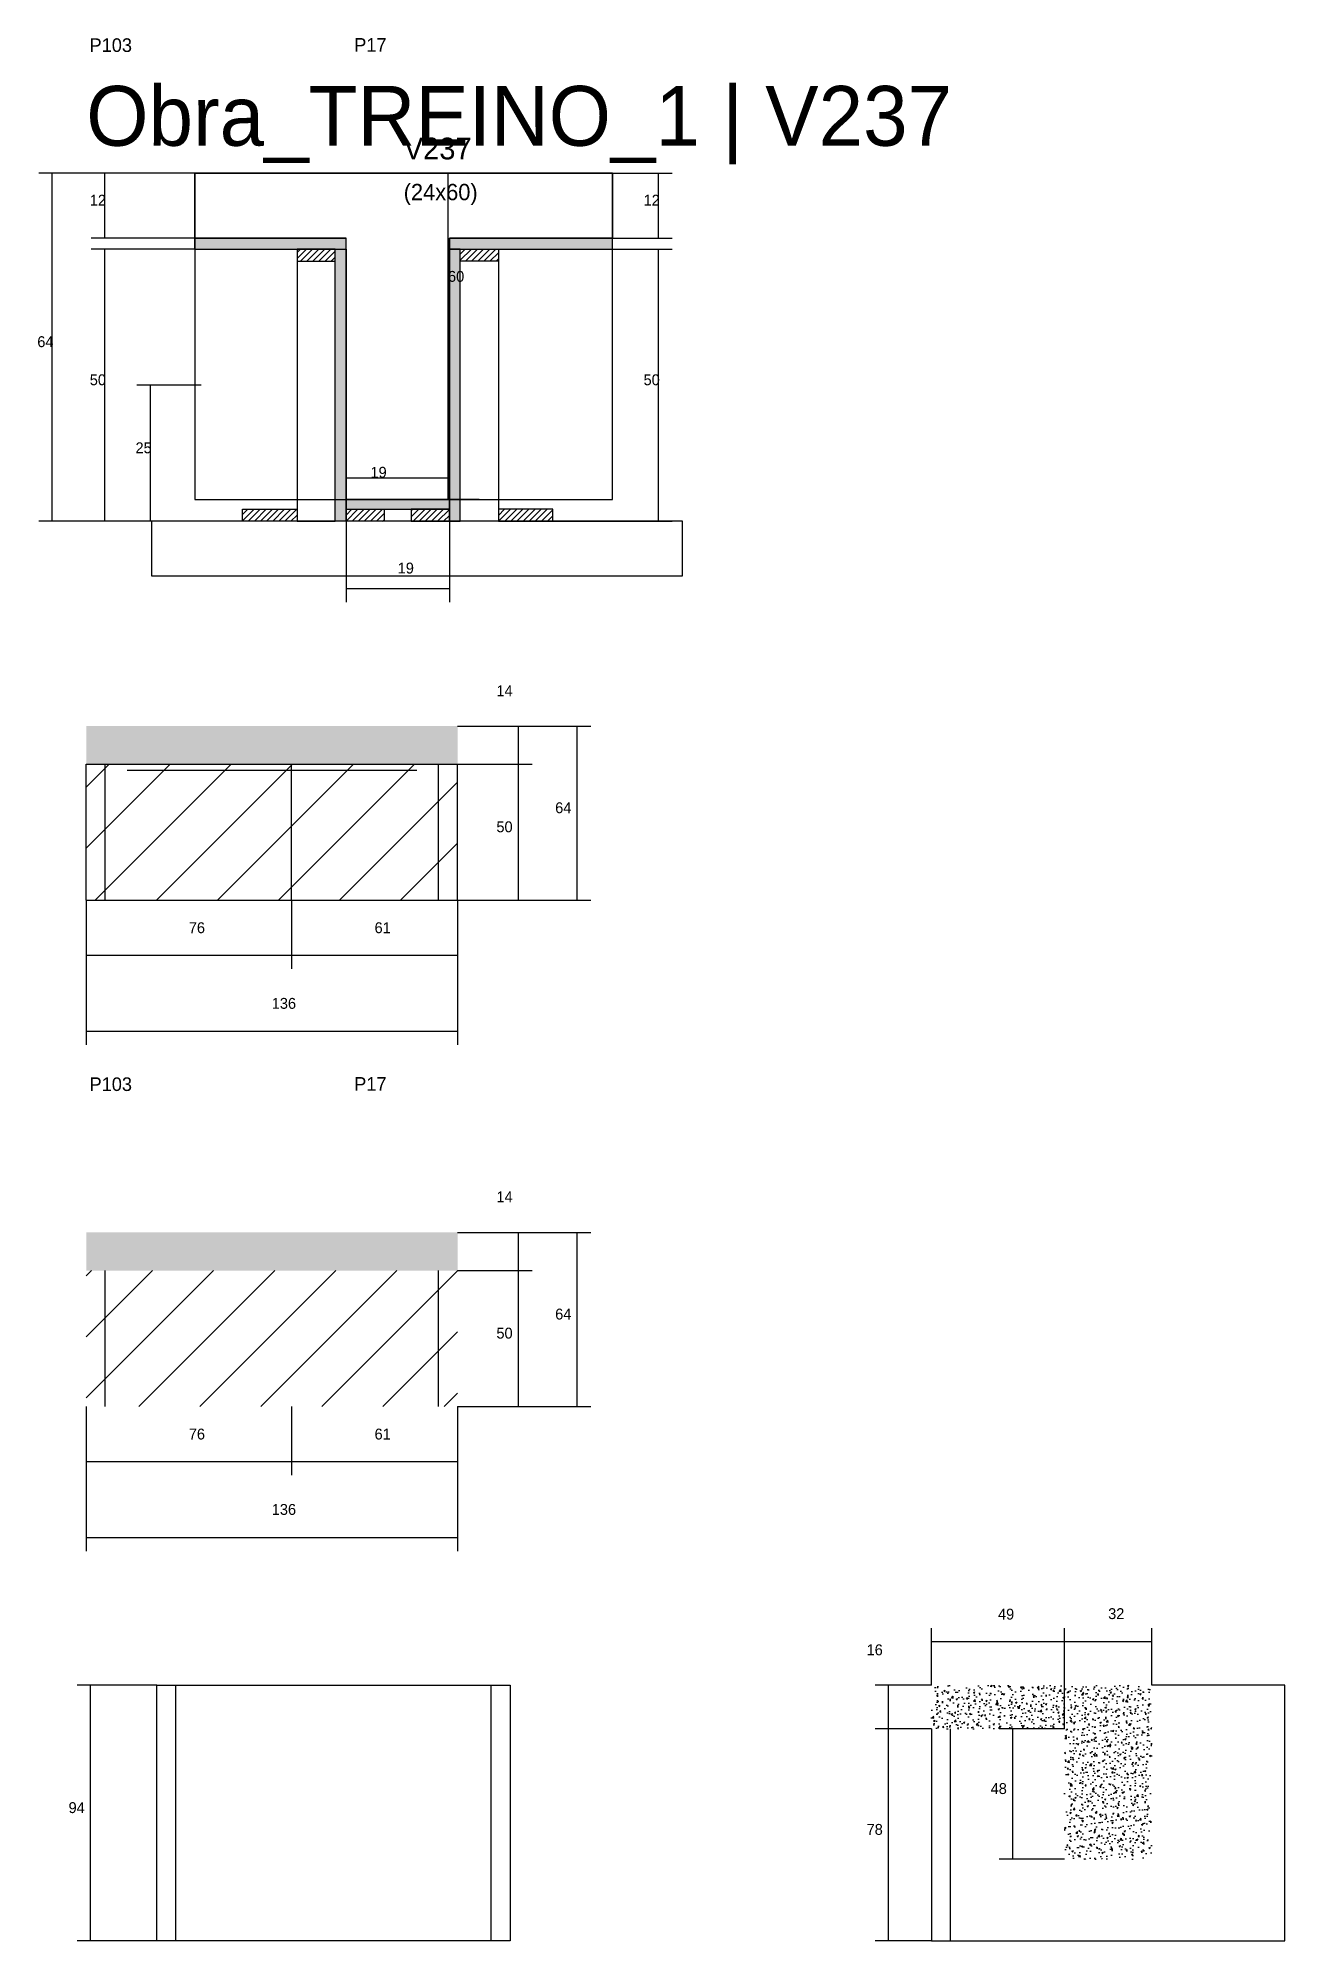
# Model space of a CAD drawing. Header units: metres. Extents: x -132 to 34800, y -36000 to 1848.
# Drawn here: x 17462 to 17921, y -13320 to -12620 of the extents above; entities that cross this region are included whole.
import ezdxf

# ---------------------------------------------------------------- set-up
doc = ezdxf.new("R2010")
doc.units = ezdxf.units.M
for name, color, linetype in [('CONCRETO', 251, 'Continuous'), ('COTA', 4, 'Continuous'), ('Cota Seção (2x)', 4, 'Continuous'), ('Hachura', 253, 'Continuous'), ('LABEL_ID', 3, 'Continuous'), ('Madeira', 126, 'Continuous'), ('NOMENCLATURA', 7, 'Continuous'), ('Painéis', 200, 'Continuous'), ('REAPROVEITAMENTO', 251, 'Continuous'), ('SARR_2.2x7', 40, 'Continuous'), ('Texto Seção', 7, 'Continuous')]:
    doc.layers.add(name, color=color, linetype=linetype)

msp = doc.modelspace()

# ---------------------------------------------------------------- texts
at = {"layer": 'COTA'}
for s, p in [('12', (17481.3, -12682)), ('12', (17684.9, -12682)), ('64', (17462, -12734)), ('50', (17481.3, -12748)), ('50', (17684.9, -12748)), ('25', (17498.1, -12773)), ('19', (17594.5, -12817.2)), ('14', (17630.8, -12862.3)), ('64', (17652.4, -12905.3)), ('50', (17630.8, -12912.3)), ('76', (17517.7, -12949.4)), ('61', (17586, -12949.4)), ('136', (17548.2, -12977.2)), ('14', (17630.8, -13048.3)), ('64', (17652.4, -13091.4)), ('50', (17630.8, -13098.4)), ('76', (17517.7, -13135.5)), ('61', (17586, -13135.5)), ('136', (17548.2, -13163.2)), ('49', (17815.2, -13201.7)), ('32', (17855.7, -13201.5)), ('16', (17766.9, -13214.8)), ('48', (17812.5, -13265.8)), ('94', (17473.5, -13272.8)), ('78', (17766.9, -13280.8))]:
    msp.add_text(s, height=4, dxfattribs=at).set_placement(p)
at = {"layer": 'Cota Seção (2x)'}
for s, p in [('60', (17613, -12710)), ('19', (17584.5, -12782))]:
    msp.add_text(s, height=4, dxfattribs=at).set_placement(p)
at = {"layer": 'LABEL_ID'}
msp.add_text('Obra_TREINO_1 | V237', height=22, dxfattribs=at).set_placement((17480, -12660))
at = {"layer": 'NOMENCLATURA'}
for s, p in [('P103', (17481.2, -12625.5)), ('P17', (17578.5, -12625.4)), ('P103', (17481.2, -13007.4)), ('P17', (17578.5, -13007.3))]:
    msp.add_text(s, height=5, dxfattribs=at).set_placement(p)
at = {"layer": 'Texto Seção'}
for s, height, p in [('V237', 8, (17596.7, -12665)), ('(24x60)', 6, (17596.7, -12680))]:
    msp.add_text(s, height=height, dxfattribs=at).set_placement(p)

# ---------------------------------------------------------------- hatches: boundary and pattern name
at = {"layer": 'COTA'}
h = msp.add_hatch(dxfattribs=at)
h.set_pattern_fill('AR-CONC', scale=0.03)
h.paths.add_polyline_path([(17616.5, -12873.3), (17480, -12873.3), (17480, -12873.3), (17480, -12887.3), (17480, -12887.3), (17616.5, -12887.3), (17616.5, -12887.3), (17616.5, -12873.3)])
h = msp.add_hatch(dxfattribs=at)
h.set_pattern_fill('AR-CONC', scale=0.03)
h.paths.add_polyline_path([(17616.5, -13059.4), (17480, -13059.4), (17480, -13059.4), (17480, -13073.4), (17480, -13073.4), (17616.5, -13073.4), (17616.5, -13073.4), (17616.5, -13059.4)])
h = msp.add_hatch(dxfattribs=at)
h.set_pattern_fill('AR-CONC', scale=0.03)
h.paths.add_polyline_path([(17839.7, -13241.8), (17790.7, -13241.8), (17790.7, -13225.8), (17871.7, -13225.8), (17871.7, -13289.8), (17839.7, -13289.8)])
at = {"layer": 'Hachura'}
h = msp.add_hatch(color=8, dxfattribs=at)
h.dxf.hatch_style = 1
h.paths.add_polyline_path([(17575.5, -12698), (17575.5, -12694), (17575.5, -12694), (17519.9, -12694), (17519.9, -12694), (17519.9, -12698), (17519.9, -12698), (17575.5, -12698)])
h = msp.add_hatch(color=8, dxfattribs=at)
h.dxf.hatch_style = 1
h.paths.add_polyline_path([(17673.5, -12698), (17673.5, -12694), (17673.5, -12694), (17613.5, -12694), (17613.5, -12694), (17613.5, -12698), (17613.5, -12698), (17673.5, -12698)])
h = msp.add_hatch(dxfattribs=at)
h.set_pattern_fill('ANSI31', scale=0.5)
h.paths.add_polyline_path([(17571.5, -12702.4), (17571.5, -12698), (17571.5, -12698), (17557.5, -12698), (17557.5, -12698), (17557.5, -12702.4), (17557.5, -12702.4), (17571.5, -12702.4)])
h = msp.add_hatch(color=8, dxfattribs=at)
h.dxf.hatch_style = 1
h.paths.add_polyline_path([(17571.5, -12698), (17575.5, -12698), (17575.5, -12698), (17575.5, -12798), (17575.5, -12798), (17571.5, -12798), (17571.5, -12798), (17571.5, -12698)])
h = msp.add_hatch(color=8, dxfattribs=at)
h.dxf.hatch_style = 1
h.paths.add_polyline_path([(17617.5, -12698), (17613.5, -12698), (17613.5, -12698), (17613.5, -12798), (17613.5, -12798), (17617.5, -12798), (17617.5, -12798), (17617.5, -12698)])
h = msp.add_hatch(dxfattribs=at)
h.set_pattern_fill('ANSI31', scale=0.5)
h.paths.add_polyline_path([(17617.5, -12702.4), (17617.5, -12698), (17617.5, -12698), (17631.5, -12698), (17631.5, -12698), (17631.5, -12702.4), (17631.5, -12702.4), (17617.5, -12702.4)])
h = msp.add_hatch(color=8, dxfattribs=at)
h.dxf.hatch_style = 1
h.paths.add_polyline_path([(17613.5, -12793.6), (17613.5, -12790), (17613.5, -12790), (17575.5, -12790), (17575.5, -12790), (17575.5, -12793.6), (17575.5, -12793.6), (17613.5, -12793.6)])
h = msp.add_hatch(dxfattribs=at)
h.set_pattern_fill('ANSI31', scale=0.5)
h.paths.add_polyline_path([(17537.5, -12798), (17537.5, -12793.6), (17537.5, -12793.6), (17557.5, -12793.6), (17557.5, -12793.6), (17557.5, -12798), (17557.5, -12798), (17537.5, -12798)])
h = msp.add_hatch(dxfattribs=at)
h.set_pattern_fill('ANSI31', scale=0.5)
h.paths.add_polyline_path([(17575.5, -12798), (17575.5, -12793.6), (17575.5, -12793.6), (17589.5, -12793.6), (17589.5, -12793.6), (17589.5, -12798), (17589.5, -12798), (17575.5, -12798)])
h = msp.add_hatch(dxfattribs=at)
h.set_pattern_fill('ANSI31', scale=0.5)
h.paths.add_polyline_path([(17613.5, -12798), (17613.5, -12793.6), (17613.5, -12793.6), (17599.5, -12793.6), (17599.5, -12793.6), (17599.5, -12798), (17599.5, -12798), (17613.5, -12798)])
h = msp.add_hatch(dxfattribs=at)
h.set_pattern_fill('ANSI31', scale=0.5)
h.paths.add_polyline_path([(17651.5, -12798), (17651.5, -12793.6), (17651.5, -12793.6), (17631.5, -12793.6), (17631.5, -12793.6), (17631.5, -12798), (17631.5, -12798), (17651.5, -12798)])
at = {"layer": 'REAPROVEITAMENTO'}
h = msp.add_hatch(dxfattribs=at)
h.set_pattern_fill('ANSI31', scale=5)
h.paths.add_polyline_path([(17480, -12937.3), (17616.5, -12937.3), (17616.5, -12937.3), (17616.5, -12887.3), (17616.5, -12887.3), (17480, -12887.3), (17480, -12887.3), (17480, -12937.3)])
h = msp.add_hatch(dxfattribs=at)
h.set_pattern_fill('ANSI31', scale=5)
h.paths.add_polyline_path([(17480, -13123.4), (17616.5, -13123.4), (17616.5, -13123.4), (17616.5, -13073.4), (17616.5, -13073.4), (17480, -13073.4), (17480, -13073.4), (17480, -13123.4)])

# ---------------------------------------------------------------- linework, layer by layer
at = {"layer": 'CONCRETO'}
for points in [[(17519.9, -12694), (17519.9, -12670), (17673.5, -12670), (17673.5, -12694), (17613.5, -12694), (17613.5, -12790), (17575.5, -12790), (17575.5, -12694)], [(17519.9, -12790), (17673.5, -12790), (17673.5, -12670), (17519.9, -12670)]]:
    msp.add_lwpolyline(points, close=True, dxfattribs=at)
at = {"layer": 'COTA'}
for p, q in [((17519.9, -12670), (17462.5, -12670)), ((17467.5, -12798), (17467.5, -12670)), ((17519.9, -12670), (17481.8, -12670)), ((17486.8, -12694), (17486.8, -12670)), ((17673.5, -12670), (17695.4, -12670)), ((17690.4, -12694), (17690.4, -12670)), ((17519.9, -12694), (17481.8, -12694)), ((17673.5, -12694), (17695.4, -12694)), ((17519.9, -12698), (17481.8, -12698)), ((17486.8, -12798), (17486.8, -12698)), ((17673.5, -12698), (17695.4, -12698)), ((17690.4, -12798), (17690.4, -12698)), ((17522.2, -12748), (17498.6, -12748)), ((17503.6, -12798), (17503.6, -12748)), ((17541.9, -12798), (17462.5, -12798)), ((17541.9, -12798), (17481.8, -12798)), ((17522.2, -12798), (17498.6, -12798)), ((17575.5, -12798), (17575.5, -12827.7)), ((17613.5, -12798), (17613.5, -12827.7)), ((17647.1, -12798), (17695.4, -12798)), ((17575.5, -12822.7), (17613.5, -12822.7)), ((17616.5, -12873.3), (17665.5, -12873.3)), ((17616.5, -12873.3), (17643.9, -12873.3)), ((17638.9, -12887.3), (17638.9, -12873.3)), ((17660.5, -12937.3), (17660.5, -12873.3)), ((17616.5, -12887.3), (17643.9, -12887.3)), ((17616.5, -12887.3), (17643.9, -12887.3)), ((17638.9, -12937.3), (17638.9, -12887.3)), ((17480, -12937.3), (17480, -12962.5)), ((17480, -12937.3), (17480, -12990.4)), ((17555.5, -12937.3), (17555.5, -12962.5)), ((17555.5, -12937.3), (17555.5, -12962.5)), ((17616.5, -12937.3), (17616.5, -12962.5)), ((17616.5, -12937.3), (17616.5, -12990.4)), ((17616.5, -12937.3), (17665.5, -12937.3)), ((17616.5, -12937.3), (17643.9, -12937.3)), ((17480, -12957.5), (17555.5, -12957.5)), ((17555.5, -12957.5), (17616.5, -12957.5)), ((17480, -12985.4), (17616.5, -12985.4)), ((17616.5, -13059.4), (17665.5, -13059.4)), ((17616.5, -13059.4), (17643.9, -13059.4)), ((17638.9, -13073.4), (17638.9, -13059.4)), ((17660.5, -13123.4), (17660.5, -13059.4)), ((17616.5, -13073.4), (17643.9, -13073.4)), ((17616.5, -13073.4), (17643.9, -13073.4)), ((17638.9, -13123.4), (17638.9, -13073.4)), ((17480, -13123.4), (17480, -13148.6)), ((17480, -13123.4), (17480, -13176.5)), ((17555.5, -13123.4), (17555.5, -13148.6)), ((17555.5, -13123.4), (17555.5, -13148.6)), ((17616.5, -13123.4), (17616.5, -13148.6)), ((17616.5, -13123.4), (17616.5, -13176.5)), ((17616.5, -13123.4), (17665.5, -13123.4)), ((17616.5, -13123.4), (17643.9, -13123.4)), ((17480, -13143.6), (17555.5, -13143.6)), ((17555.5, -13143.6), (17616.5, -13143.6)), ((17480, -13171.5), (17616.5, -13171.5)), ((17790.7, -13225.8), (17790.7, -13204.8)), ((17790.7, -13209.8), (17839.7, -13209.8)), ((17839.7, -13241.8), (17839.7, -13204.8)), ((17839.7, -13241.8), (17839.7, -13204.8)), ((17839.7, -13209.8), (17871.7, -13209.8)), ((17871.7, -13225.8), (17871.7, -13204.8)), ((17505.9, -13225.8), (17476.6, -13225.8)), ((17481.6, -13319.8), (17481.6, -13225.8)), ((17790.7, -13225.8), (17770, -13225.8)), ((17775, -13241.8), (17775, -13225.8)), ((17790.7, -13241.8), (17770, -13241.8)), ((17790.7, -13241.8), (17770, -13241.8)), ((17775, -13319.8), (17775, -13241.8)), ((17839.7, -13241.8), (17815.6, -13241.8)), ((17820.6, -13289.8), (17820.6, -13241.8)), ((17839.7, -13289.8), (17815.6, -13289.8)), ((17505.9, -13319.8), (17476.6, -13319.8)), ((17790.7, -13319.8), (17770, -13319.8))]:
    msp.add_line(p, q, dxfattribs=at)
at = {"layer": 'Cota Seção (2x)'}
for p, q in [((17624.5, -12670), (17608, -12670)), ((17613, -12790), (17613, -12670)), ((17575.5, -12798), (17575.5, -12777)), ((17613.5, -12798), (17613.5, -12777)), ((17575.5, -12782), (17613.5, -12782)), ((17624.5, -12790), (17608, -12790))]:
    msp.add_line(p, q, dxfattribs=at)
at = {"layer": 'Madeira'}
for points in [[(17571.5, -12702.4), (17571.5, -12698), (17557.5, -12698), (17557.5, -12702.4)], [(17571.5, -12698), (17557.5, -12698), (17557.5, -12798), (17571.5, -12798)], [(17617.5, -12702.4), (17617.5, -12698), (17631.5, -12698), (17631.5, -12702.4)], [(17617.5, -12698), (17631.5, -12698), (17631.5, -12798), (17617.5, -12798)], [(17504, -12818), (17699.2, -12818), (17699.2, -12798), (17504, -12798)], [(17537.5, -12798), (17537.5, -12793.6), (17557.5, -12793.6), (17557.5, -12798)], [(17575.5, -12798), (17575.5, -12793.6), (17589.5, -12793.6), (17589.5, -12798)], [(17613.5, -12798), (17613.5, -12793.6), (17599.5, -12793.6), (17599.5, -12798)], [(17651.5, -12798), (17651.5, -12793.6), (17631.5, -12793.6), (17631.5, -12798)]]:
    msp.add_lwpolyline(points, close=True, dxfattribs=at)
at = {"layer": 'Painéis'}
for p, q in [((17519.9, -12694), (17575.5, -12694)), ((17519.9, -12698), (17519.9, -12694)), ((17575.5, -12698), (17575.5, -12694)), ((17613.5, -12694), (17673.5, -12694)), ((17613.5, -12698), (17613.5, -12694)), ((17673.5, -12698), (17673.5, -12694)), ((17575.5, -12798), (17575.5, -12698)), ((17613.5, -12798), (17613.5, -12698)), ((17575.5, -12790), (17613.5, -12790)), ((17575.5, -12793.6), (17575.5, -12790)), ((17613.5, -12793.6), (17613.5, -12790)), ((17480, -12887.3), (17616.5, -12887.3)), ((17480, -12937.3), (17480, -12887.3)), ((17555.5, -12937.3), (17555.5, -12887.3)), ((17616.5, -12937.3), (17616.5, -12887.3)), ((17480, -12937.3), (17616.5, -12937.3))]:
    msp.add_line(p, q, dxfattribs=at)
for points in [[(17575.5, -12698), (17575.5, -12694), (17519.9, -12694), (17519.9, -12698)], [(17673.5, -12698), (17673.5, -12694), (17613.5, -12694), (17613.5, -12698)], [(17571.5, -12698), (17575.5, -12698), (17575.5, -12798), (17571.5, -12798)], [(17617.5, -12698), (17613.5, -12698), (17613.5, -12798), (17617.5, -12798)], [(17613.5, -12793.6), (17613.5, -12790), (17575.5, -12790), (17575.5, -12793.6)], [(17505.9, -13225.8), (17635.9, -13225.8), (17635.9, -13319.8), (17505.9, -13319.8)]]:
    msp.add_lwpolyline(points, close=True, dxfattribs=at)
msp.add_lwpolyline([(17790.7, -13241.8), (17790.7, -13319.8), (17920.7, -13319.8), (17920.7, -13225.8), (17871.7, -13225.8)], dxfattribs=at)
at = {"layer": 'SARR_2.2x7'}
for p, q in [((17487, -12937.3), (17487, -12887.3)), ((17495, -12889.5), (17555.5, -12889.5)), ((17555.5, -12889.5), (17601.5, -12889.5)), ((17609.5, -12937.3), (17609.5, -12887.3)), ((17487, -13123.4), (17487, -13073.4)), ((17609.5, -13123.4), (17609.5, -13073.4)), ((17512.9, -13319.8), (17512.9, -13225.8)), ((17628.9, -13319.8), (17628.9, -13225.8)), ((17797.7, -13319.8), (17797.7, -13241.8))]:
    msp.add_line(p, q, dxfattribs=at)

msp.set_redraw_order([(e.dxf.handle, doc.entitydb.next_handle()) for e in msp.query("TEXT MTEXT ATTDEF DIMENSION ARC_DIMENSION")])  # texts and dimensions are drawn at this point

doc.saveas('drawing.dxf')
